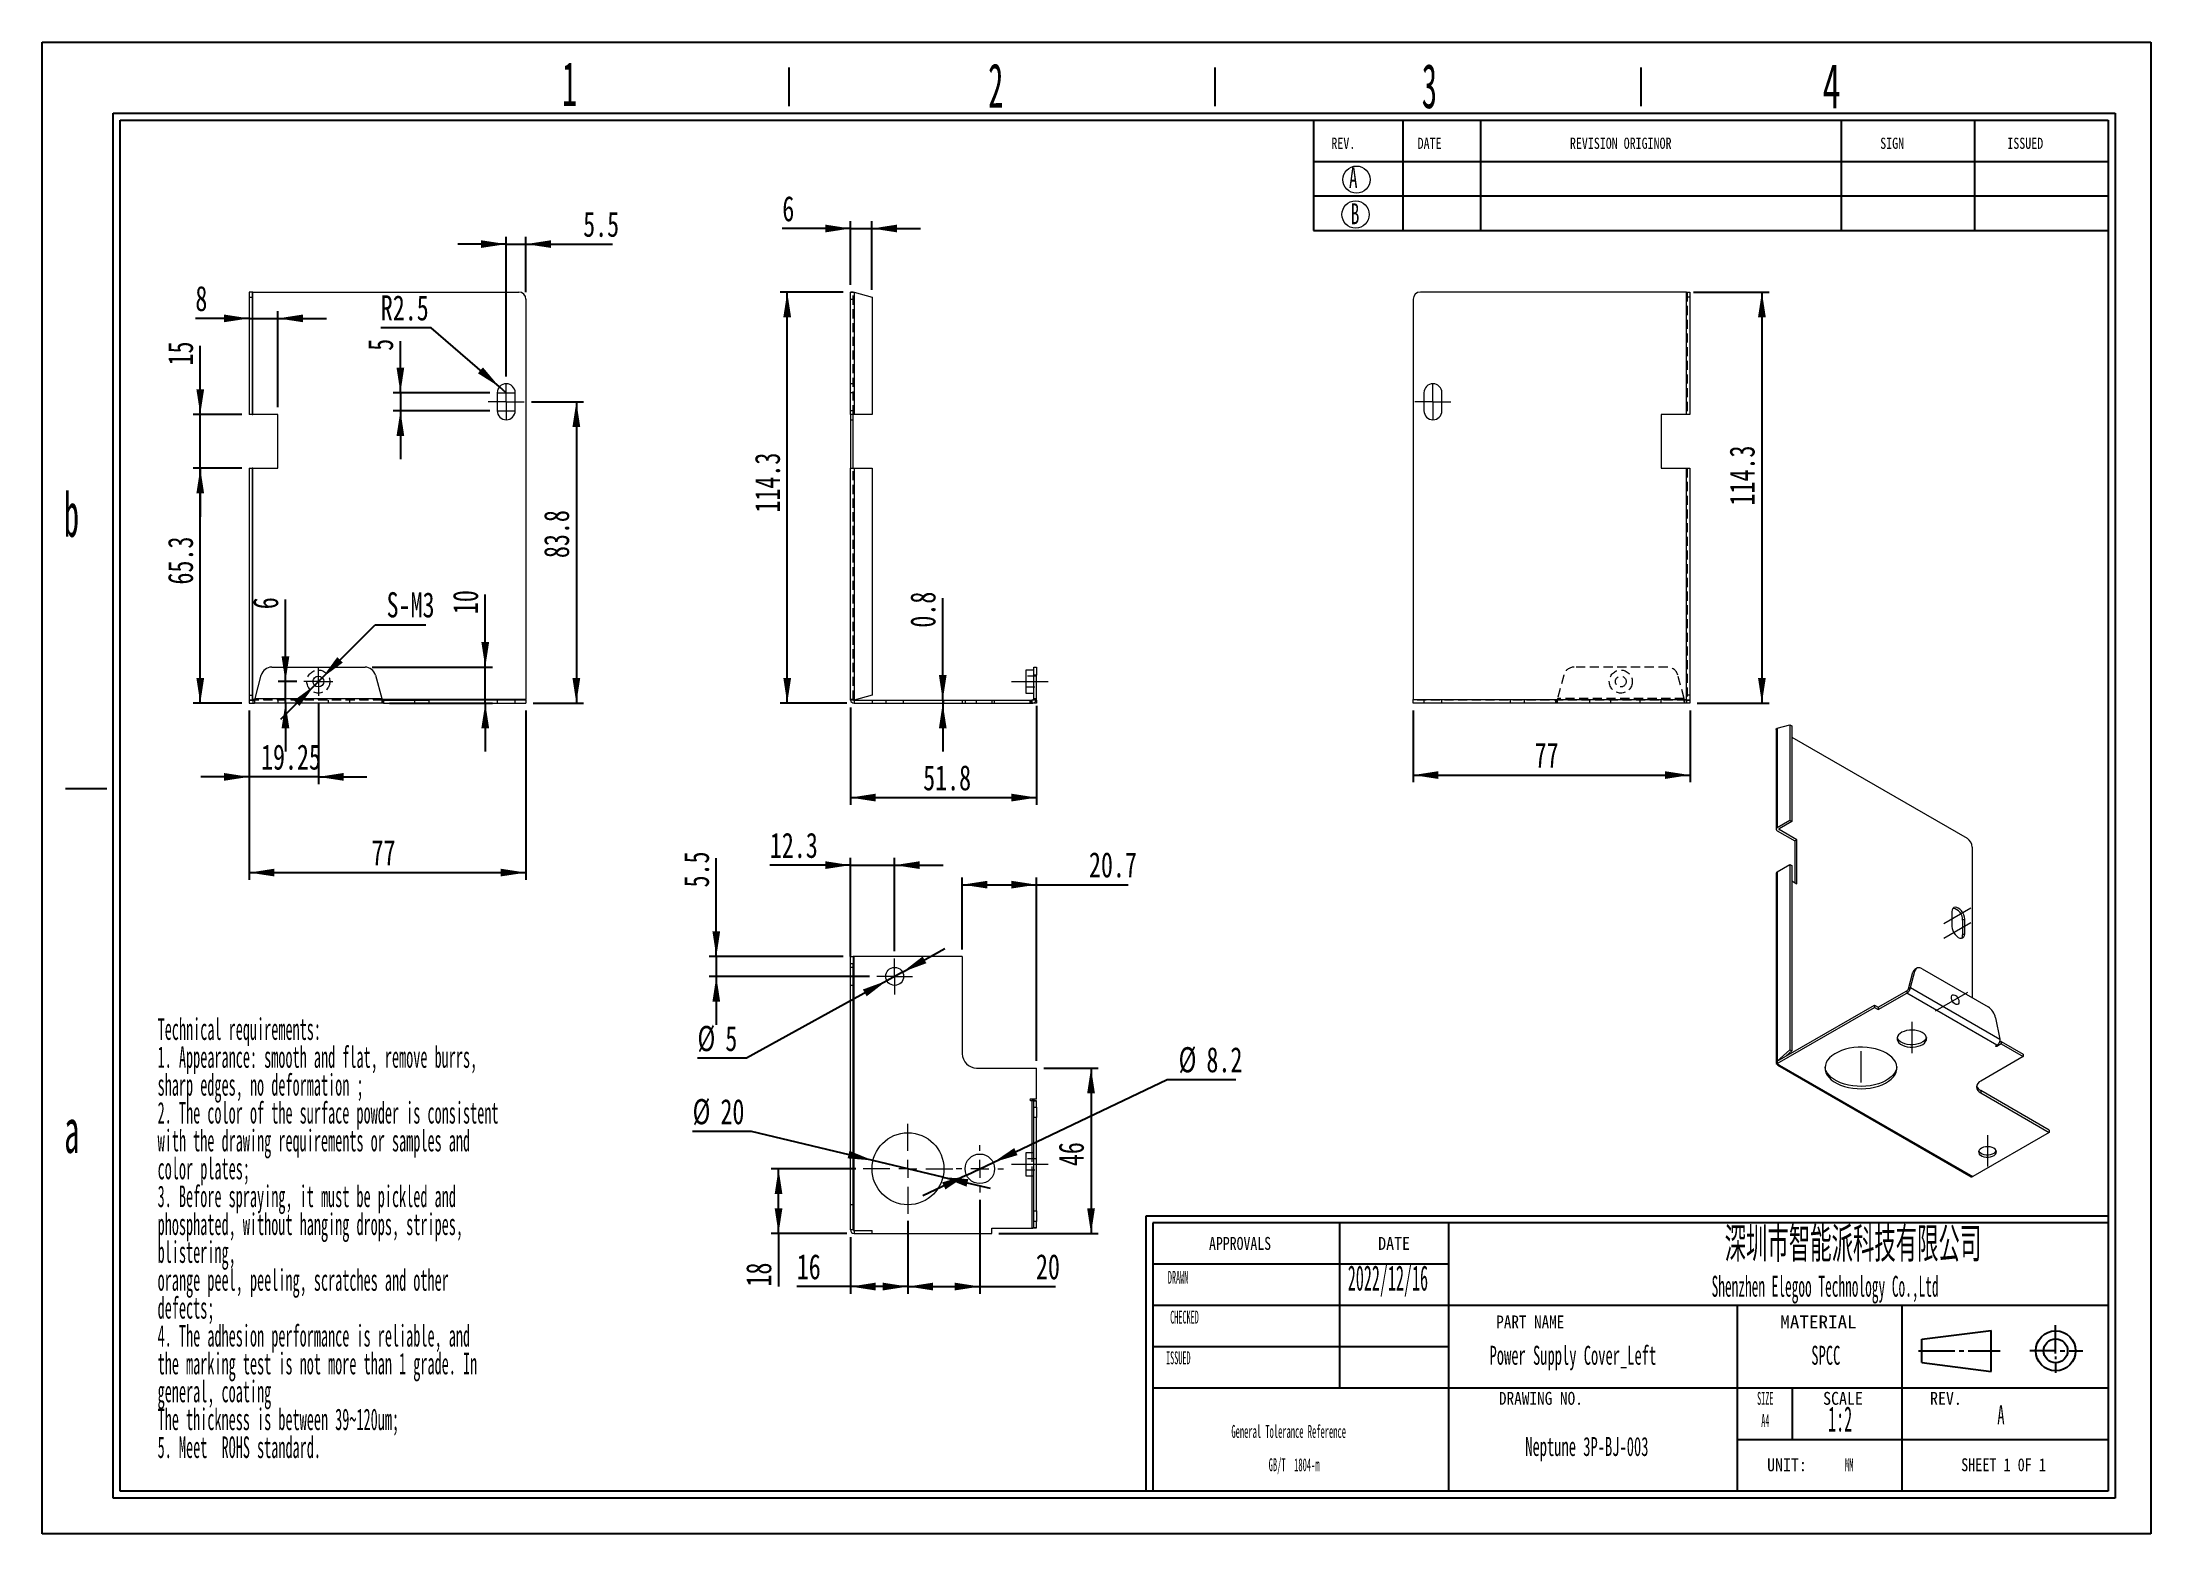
# Model space of a CAD drawing. Header units: millimetres. Extents: x 2 to 295, y 1 to 209.
import ezdxf

# ---------------------------------------------------------------- set-up
doc = ezdxf.new("R2010")
doc.units = ezdxf.units.MM
doc.header["$PDSIZE"] = -1
for name, pattern in [('CENTER', [10.16, 6.35, -1.27, 1.27, -1.27]), ('CENTERX2', [20.32, 12.7, -2.54, 2.54, -2.54]), ('HIDDEN', [1.905, 1.27, -0.635])]:
    doc.linetypes.add(name, pattern=pattern)
doc.layers.add('DIM', color=5, linetype='Continuous')
doc.layers.add('SLD-0', color=179, linetype='Continuous')
doc.layers.add('中心线', color=1, linetype='CENTER', lineweight=15)
doc.styles.add('SLDTEXTSTYLE0', font='TXT', dxfattribs={"width": 0.56})
doc.styles.add('SLDTEXTSTYLE1', font='TXT', dxfattribs={"width": 0.469})
doc.styles.add('SLDTEXTSTYLE10', font='TXT', dxfattribs={"width": 1.089})
doc.styles.add('SLDTEXTSTYLE11', font='TXT', dxfattribs={"width": 0.56, "bigfont": 'bigfont'})
doc.styles.add('SLDTEXTSTYLE12', font='TXT', dxfattribs={"width": 0.805625})
doc.styles.add('SLDTEXTSTYLE13', font='TXT', dxfattribs={"width": 0.7})
doc.styles.add('SLDTEXTSTYLE2', font='TXT', dxfattribs={"width": 0.484})
doc.styles.add('SLDTEXTSTYLE3', font='TXT', dxfattribs={"width": 0.40535})
doc.styles.add('SLDTEXTSTYLE4', font='TXT', dxfattribs={"width": 0.6})
doc.styles.add('SLDTEXTSTYLE5', font='TXT', dxfattribs={"width": 0.5025})
doc.styles.add('SLDTEXTSTYLE6', font='TXT', dxfattribs={"width": 0.9075})
doc.styles.add('SLDTEXTSTYLE7', font='TXT', dxfattribs={"width": 0.870455})
doc.styles.add('SLDTEXTSTYLE8', font='TXT', dxfattribs={"width": 0.7865})
doc.styles.add('SLDTEXTSTYLE9', font='TXT', dxfattribs={"width": 0.862222})
doc.dimstyles.new('SLDDIMSTYLE0', dxfattribs={"dimtxt": 3.5, "dimasz": 3.5, "dimexe": 0, "dimexo": 0.0625, "dimgap": 0.875, "dimtad": 2, "dimlfac": 2, "dimrnd": 1e-09, "dimzin": 12, "dimdsep": 46, "dimtxsty": 'SLDTEXTSTYLE1', "dimsah": 1, "dimcen": 0.09, "dimadec": 0, "dimazin": 3, "dimtfac": 1, "dimtofl": 0, "dimtmove": 0, "dimatfit": 3, "dimfxl": 0, "dimfrac": 2, "dimtolj": 1, "dimtzin": 12, "dimarcsym": 0})
doc.dimstyles.new('SLDDIMSTYLE1', dxfattribs={"dimtxt": 3.5, "dimasz": 3.5, "dimexe": 0, "dimexo": 0.0625, "dimgap": 0.875, "dimtad": 2, "dimlfac": 2, "dimrnd": 1e-09, "dimdsep": 46, "dimtxsty": 'SLDTEXTSTYLE1', "dimsah": 1, "dimcen": 0.09, "dimadec": 0, "dimazin": 2, "dimtfac": 1, "dimtmove": 0, "dimatfit": 0, "dimfxl": 0, "dimfrac": 2, "dimtolj": 1, "dimtzin": 12, "dimarcsym": 0})
doc.dimstyles.new('SLDDIMSTYLE2', dxfattribs={"dimtxt": 3.5, "dimasz": 3.5, "dimexe": 0, "dimexo": 0.0625, "dimgap": 0.875, "dimtad": 2, "dimlfac": 2, "dimrnd": 1e-09, "dimzin": 12, "dimdsep": 46, "dimtxsty": 'SLDTEXTSTYLE1', "dimsah": 1, "dimcen": 0.09, "dimadec": 0, "dimazin": 3, "dimtfac": 1, "dimtmove": 0, "dimatfit": 0, "dimfxl": 0, "dimfrac": 2, "dimtolj": 1, "dimtzin": 12, "dimarcsym": 0})
doc.dimstyles.new('SLDDIMSTYLE3', dxfattribs={"dimtxt": 3.5, "dimasz": 3.5, "dimexe": 0, "dimexo": 0.0625, "dimgap": 0.875, "dimtad": 0, "dimtih": 1, "dimtoh": 1, "dimlfac": 2, "dimrnd": 1e-09, "dimzin": 12, "dimdsep": 46, "dimtxsty": 'SLDTEXTSTYLE1', "dimsah": 1, "dimcen": 0, "dimadec": 0, "dimazin": 3, "dimtfac": 1, "dimtmove": 0, "dimatfit": 3, "dimfxl": 0, "dimfrac": 2, "dimtolj": 1, "dimtzin": 12, "dimarcsym": 0})
doc.dimstyles.new('SLDDIMSTYLE4', dxfattribs={"dimtxt": 3.5, "dimasz": 3.5, "dimexe": 0, "dimexo": 0.0625, "dimgap": 0.875, "dimtad": 0, "dimtih": 1, "dimtoh": 1, "dimlfac": 2, "dimrnd": 1e-09, "dimzin": 12, "dimdsep": 46, "dimtxsty": 'SLDTEXTSTYLE1', "dimsah": 1, "dimcen": 0, "dimadec": 0, "dimazin": 3, "dimtfac": 1, "dimtmove": 0, "dimatfit": 3, "dimfxl": 0, "dimfrac": 2, "dimtolj": 1, "dimtzin": 12, "dimarcsym": 0})
doc.dimstyles.new('SLDDIMSTYLE5', dxfattribs={"dimtxt": 3.5, "dimasz": 3.5, "dimexe": 0, "dimexo": 0.0625, "dimgap": 0.875, "dimtad": 0, "dimtih": 1, "dimtoh": 1, "dimlfac": 2, "dimrnd": 1e-09, "dimzin": 12, "dimdsep": 46, "dimtxsty": 'SLDTEXTSTYLE1', "dimsah": 1, "dimcen": 0, "dimadec": 0, "dimazin": 3, "dimtfac": 1, "dimtofl": 0, "dimtmove": 0, "dimatfit": 3, "dimfxl": 0, "dimfrac": 2, "dimtolj": 1, "dimtzin": 12, "dimarcsym": 0})

msp = doc.modelspace()

# ---------------------------------------------------------------- texts
at = {"color": 7, "linetype": 'Continuous', "lineweight": 0, "char_height": 3.5, "attachment_point": 1, "style": 'SLDTEXTSTYLE1'}
for s, insert in [('2022/12/16', (183.4114, 38.6085)), ('1:2', (250.2177, 19.0012))]:
    msp.add_mtext(s, dxfattribs=dict(at, insert=insert))
at = {"layer": 'SLD-0'}
for s, insert, char_height, attachment_point, style in [('1', (74.111, 205.9712), 6.172, 1, 'SLDTEXTSTYLE5'), ('2', (133.3881, 205.7276), 6.172, 1, 'SLDTEXTSTYLE5'), ('3', (193.7066, 205.6655), 6.172, 1, 'SLDTEXTSTYLE5'), ('4', (249.4405, 205.6593), 6.172, 1, 'SLDTEXTSTYLE4'), ('A', (183.5778, 191.2862), 2.9034, 1, 'SLDTEXTSTYLE4'), ('B', (183.8319, 186.2712), 2.9034, 1, 'SLDTEXTSTYLE4'), ('b', (4.8346, 146.0918), 6.172, 1, 'SLDTEXTSTYLE5'), ('a', (4.8798, 60.4234), 6.172, 1, 'SLDTEXTSTYLE5'), ('\\M+1905B圳\\M+18E73\\M+19271\\M+1945C\\M+19468\\M+189C8\\M+18B5A\\M+1974C\\M+18CC0\\M+18CF6\\M+18E69', (253.6756, 43.9429), 4.82808, 2, 'SLDTEXTSTYLE11'), ('Power Supply Cover_Left', (214.7204, 27.4383), 2.645833, 2, 'SLDTEXTSTYLE0'), ('SPCC', (249.8992, 27.4383), 2.64583, 2, 'SLDTEXTSTYLE0'), ('A', (274.2584, 19.1737), 2.6458, 2, 'SLDTEXTSTYLE0'), ('Neptune 3P-BJ-003', (216.6642, 14.7586), 2.645833, 2, 'SLDTEXTSTYLE0')]:
    msp.add_mtext(s, dxfattribs=dict(at, insert=insert, char_height=char_height, attachment_point=attachment_point, style=style))
at = {"layer": 'SLD-0', "color": 179}
for s, insert, char_height, attachment_point, style in [('REV.', (181.1288, 195.4001), 1.55363, 1, 'SLDTEXTSTYLE8'), ('DATE', (193.1265, 195.4001), 1.55363, 1, 'SLDTEXTSTYLE8'), ('REVISION ORIGINOR', (214.3082, 195.4001), 1.553633, 1, 'SLDTEXTSTYLE8'), ('SIGN', (257.4664, 195.4001), 1.55363, 1, 'SLDTEXTSTYLE8'), ('ISSUED', (275.1481, 195.4001), 1.55363, 1, 'SLDTEXTSTYLE8'), ('APPROVALS', (168.4266, 42.5627), 1.79265, 2, 'SLDTEXTSTYLE8'), ('DATE', (189.8496, 42.5627), 1.79265, 2, 'SLDTEXTSTYLE6'), ('DRAWN', (159.8036, 37.8529), 1.79265, 2, 'SLDTEXTSTYLE3'), ('Shenzhen Elegoo Technology Co.,Ltd', (249.7983, 37.1647), 2.910417, 2, 'SLDTEXTSTYLE1'), ('CHECKED', (160.6957, 32.3147), 1.79265, 2, 'SLDTEXTSTYLE3'), ('PART NAME', (208.7939, 31.6454), 1.79265, 2, 'SLDTEXTSTYLE9'), ('MATERIAL', (248.8802, 31.6454), 1.79265, 2, 'SLDTEXTSTYLE10'), ('ISSUED', (159.837, 26.6544), 1.79265, 2, 'SLDTEXTSTYLE3'), ('DRAWING NO.', (210.268, 21.0216), 1.792654, 2, 'SLDTEXTSTYLE7'), ('SIZE', (241.4789, 21.0216), 1.79265, 2, 'SLDTEXTSTYLE3'), ('SCALE', (252.2889, 21.0216), 1.79265, 2, 'SLDTEXTSTYLE6'), ('REV.', (266.6102, 21.0216), 1.79265, 2, 'SLDTEXTSTYLE6'), ('A4', (241.4898, 17.9531), 1.79265, 2, 'SLDTEXTSTYLE3'), ('UNIT:', (244.4987, 11.7907), 1.79265, 2, 'SLDTEXTSTYLE6'), ('MM', (253.1609, 11.7907), 1.79265, 2, 'SLDTEXTSTYLE2'), ('SHEET 1 0F 1', (274.62, 11.7907), 1.792654, 2, 'SLDTEXTSTYLE12')]:
    msp.add_mtext(s, dxfattribs=dict(at, insert=insert, char_height=char_height, attachment_point=attachment_point, style=style))

# ---------------------------------------------------------------- blocks, each defined once
blk = doc.blocks.new('SW_NOTE_0')
at = {"layer": 'SLD-0', "color": 0, "char_height": 3, "attachment_point": 1, "style": 'SLDTEXTSTYLE2'}
for s, insert in [('Technical requirements:', (0, 3.87)), ('1. Appearance: smooth and flat, remove burrs,', (0, -0.01)), ('sharp edges, no deformation ;', (0, -3.88)), ('2. The color of the surface powder is consistent', (0, -7.76)), ('with the drawing requirements or samples and', (0, -11.63)), ('color plates;', (0, -15.51)), ('3. Before spraying, it must be pickled and', (0, -19.38)), ('phosphated, without hanging drops, stripes,', (0, -23.26)), ('blistering,', (0, -27.13)), ('orange peel, peeling, scratches and other', (0, -31.01)), ('defects;', (0, -34.88)), ('4. The adhesion performance is reliable, and', (0, -38.76)), ('the marking test is not more than 1 grade. In', (0, -42.63)), ('general, coating', (0, -46.51)), ('The thickness is between 39~120um;', (0, -50.38)), ('5. Meet  ROHS standard.', (0, -54.26))]:
    blk.add_mtext(s, dxfattribs=dict(at, insert=insert))
blk = doc.blocks.new('SW_NOTE_1')
at = {"layer": 'SLD-0', "color": 0, "char_height": 1.7927, "attachment_point": 2, "style": 'SLDTEXTSTYLE2'}
for s, insert in [('General Tolerance Reference', (12.75, 2.31)), ('GB/T  1804-m', (13.51, -2.32))]:
    blk.add_mtext(s, dxfattribs=dict(at, insert=insert))
blk = doc.blocks.new('_D')
at = {"layer": 'DIM'}
for p, q in [((114.23, 116.18), (114.23, 102.65)), ((140.13, 116.43), (140.13, 102.65)), ((114.23, 103.65), (140.13, 103.65))]:
    blk.add_line(p, q, dxfattribs=at)
for points in [[(114.23, 103.65), (117.73, 103.11), (117.73, 104.19)], [(140.13, 103.65), (136.63, 104.19), (136.63, 103.11)]]:
    blk.add_solid(points, dxfattribs=at)
at = {"layer": 'DIM', "insert": (124.35, 108.16), "char_height": 3.5, "attachment_point": 1, "style": 'SLDTEXTSTYLE13'}
blk.add_mtext('51.8', dxfattribs=at)
blk = doc.blocks.new('_D_1')
at = {"layer": 'DIM'}
for p, q in [((127.07, 117.18), (127.07, 131.36)), ((127.07, 117.18), (127.07, 116.78)), ((127.07, 116.78), (127.07, 110.05))]:
    blk.add_line(p, q, dxfattribs=at)
for points in [[(127.07, 117.18), (127.61, 120.68), (126.54, 120.68)], [(127.07, 116.78), (126.54, 113.28), (127.61, 113.28)]]:
    blk.add_solid(points, dxfattribs=at)
at = {"layer": 'DIM', "insert": (122.56, 127.28), "char_height": 3.5, "attachment_point": 1, "rotation": 90, "style": 'SLDTEXTSTYLE13'}
blk.add_mtext('0.8', dxfattribs=at)
blk = doc.blocks.new('_D_2')
at = {"layer": 'DIM'}
for p, q in [((113.23, 173.93), (104.44, 173.93)), ((105.44, 116.78), (105.44, 173.93)), ((113.73, 116.78), (104.44, 116.78))]:
    blk.add_line(p, q, dxfattribs=at)
for points in [[(105.44, 173.93), (104.9, 170.43), (105.98, 170.43)], [(105.44, 116.78), (105.98, 120.28), (104.9, 120.28)]]:
    blk.add_solid(points, dxfattribs=at)
at = {"layer": 'DIM', "insert": (100.93, 143.27), "char_height": 3.5, "attachment_point": 1, "rotation": 90, "style": 'SLDTEXTSTYLE13'}
blk.add_mtext('114.3', dxfattribs=at)
blk = doc.blocks.new('_D_3')
at = {"layer": 'DIM'}
for p, q in [((114.23, 182.77), (104.76, 182.77)), ((114.23, 174.93), (114.23, 183.77)), ((114.23, 182.77), (117.23, 182.77)), ((117.23, 174.24), (117.23, 183.77)), ((117.23, 182.77), (123.97, 182.77))]:
    blk.add_line(p, q, dxfattribs=at)
for points in [[(114.23, 182.77), (110.73, 183.31), (110.73, 182.23)], [(117.23, 182.77), (120.73, 182.23), (120.73, 183.31)]]:
    blk.add_solid(points, dxfattribs=at)
at = {"layer": 'DIM', "insert": (104.76, 187.28), "char_height": 3.5, "attachment_point": 1, "style": 'SLDTEXTSTYLE13'}
blk.add_mtext('6', dxfattribs=at)
blk = doc.blocks.new('_D_4')
at = {"layer": 'DIM'}
for p, q in [((121.48, 79.4), (127.37, 82.66)), ((121.48, 79.4), (119.29, 78.19)), ((119.29, 78.19), (99.78, 67.4)), ((99.78, 67.4), (92.96, 67.4))]:
    blk.add_line(p, q, dxfattribs=at)
for points in [[(121.48, 79.4), (124.8, 80.62), (124.28, 81.56)], [(119.29, 78.19), (115.97, 76.97), (116.49, 76.02)]]:
    blk.add_solid(points, dxfattribs=at)
at = {"layer": 'DIM', "char_height": 3.5, "attachment_point": 1, "style": 'SLDTEXTSTYLE13'}
for s, insert in [('%%c', (92.96, 71.91)), ('5', (96.83, 71.91))]:
    blk.add_mtext(s, dxfattribs=dict(at, insert=insert))
blk = doc.blocks.new('_D_5')
at = {"layer": 'DIM'}
for p, q in [((100.46, 57.23), (92.28, 57.23)), ((117.37, 53.2), (100.46, 57.23)), ((127.1, 50.89), (117.37, 53.2)), ((127.1, 50.89), (133.65, 49.33))]:
    blk.add_line(p, q, dxfattribs=at)
for points in [[(117.37, 53.2), (114.09, 54.54), (113.84, 53.49)], [(127.1, 50.89), (130.38, 49.55), (130.63, 50.6)]]:
    blk.add_solid(points, dxfattribs=at)
at = {"layer": 'DIM', "char_height": 3.5, "attachment_point": 1, "style": 'SLDTEXTSTYLE13'}
for s, insert in [('%%c', (92.28, 61.74)), ('20', (96.15, 61.74))]:
    blk.add_mtext(s, dxfattribs=dict(at, insert=insert))
blk = doc.blocks.new('_D_6')
at = {"layer": 'DIM'}
for p, q in [((134.09, 52.93), (158.29, 64.44)), ((158.29, 64.44), (167.83, 64.44)), ((130.38, 51.16), (134.09, 52.93)), ((130.38, 51.16), (124.31, 48.27))]:
    blk.add_line(p, q, dxfattribs=at)
for points in [[(134.09, 52.93), (137.48, 53.94), (137.01, 54.92)], [(130.38, 51.16), (126.99, 50.15), (127.45, 49.17)]]:
    blk.add_solid(points, dxfattribs=at)
at = {"layer": 'DIM', "char_height": 3.5, "attachment_point": 1, "style": 'SLDTEXTSTYLE13'}
for s, insert in [('%%c', (159.88, 68.96)), ('8.2', (163.75, 68.96))]:
    blk.add_mtext(s, dxfattribs=dict(at, insert=insert))
blk = doc.blocks.new('_D_7')
at = {"layer": 'DIM'}
for p, q in [((129.78, 82.54), (129.78, 92.54)), ((129.78, 91.54), (140.13, 91.54)), ((140.13, 67.04), (140.13, 92.54)), ((140.13, 91.54), (152.86, 91.54))]:
    blk.add_line(p, q, dxfattribs=at)
for points in [[(129.78, 91.54), (133.28, 91.01), (133.28, 92.08)], [(140.13, 91.54), (136.63, 92.08), (136.63, 91.01)]]:
    blk.add_solid(points, dxfattribs=at)
at = {"layer": 'DIM', "insert": (147.41, 96.06), "char_height": 3.5, "attachment_point": 1, "style": 'SLDTEXTSTYLE13'}
blk.add_mtext('20.7', dxfattribs=at)
blk = doc.blocks.new('_D_8')
at = {"layer": 'DIM'}
for p, q in [((114.98, 52.04), (103.23, 52.04)), ((104.23, 43.04), (104.23, 52.04)), ((113.73, 43.04), (103.23, 43.04)), ((104.23, 43.04), (104.23, 35.67))]:
    blk.add_line(p, q, dxfattribs=at)
for points in [[(104.23, 52.04), (103.7, 48.54), (104.77, 48.54)], [(104.23, 43.04), (104.77, 46.54), (103.7, 46.54)]]:
    blk.add_solid(points, dxfattribs=at)
at = {"layer": 'DIM', "insert": (99.72, 35.67), "char_height": 3.5, "attachment_point": 1, "rotation": 90, "style": 'SLDTEXTSTYLE13'}
blk.add_mtext('18', dxfattribs=at)
blk = doc.blocks.new('_D_9')
at = {"layer": 'DIM'}
for p, q in [((132.23, 47.74), (132.23, 34.67)), ((122.23, 44.79), (122.23, 34.67)), ((122.23, 35.67), (132.23, 35.67)), ((132.23, 35.67), (142.77, 35.67))]:
    blk.add_line(p, q, dxfattribs=at)
for points in [[(122.23, 35.67), (125.73, 35.13), (125.73, 36.21)], [(132.23, 35.67), (128.73, 36.21), (128.73, 35.13)]]:
    blk.add_solid(points, dxfattribs=at)
at = {"layer": 'DIM', "insert": (140.04, 40.18), "char_height": 3.5, "attachment_point": 1, "style": 'SLDTEXTSTYLE13'}
blk.add_mtext('20', dxfattribs=at)
blk = doc.blocks.new('_D_10')
at = {"layer": 'DIM'}
for p, q in [((122.23, 44.79), (122.23, 34.67)), ((114.23, 42.54), (114.23, 34.67)), ((114.23, 35.67), (106.77, 35.67)), ((122.23, 35.67), (114.23, 35.67))]:
    blk.add_line(p, q, dxfattribs=at)
for points in [[(114.23, 35.67), (117.73, 35.13), (117.73, 36.21)], [(122.23, 35.67), (118.73, 36.21), (118.73, 35.13)]]:
    blk.add_solid(points, dxfattribs=at)
at = {"layer": 'DIM', "insert": (106.77, 40.18), "char_height": 3.5, "attachment_point": 1, "style": 'SLDTEXTSTYLE13'}
blk.add_mtext('16', dxfattribs=at)
blk = doc.blocks.new('_D_11')
at = {"layer": 'DIM'}
for p, q in [((141.13, 66.04), (148.7, 66.04)), ((147.7, 66.04), (147.7, 43.04)), ((134.88, 43.04), (148.7, 43.04))]:
    blk.add_line(p, q, dxfattribs=at)
for points in [[(147.7, 66.04), (147.16, 62.54), (148.24, 62.54)], [(147.7, 43.04), (148.24, 46.54), (147.16, 46.54)]]:
    blk.add_solid(points, dxfattribs=at)
at = {"layer": 'DIM', "insert": (143.19, 52.41), "char_height": 3.5, "attachment_point": 1, "rotation": 90, "style": 'SLDTEXTSTYLE13'}
blk.add_mtext('46', dxfattribs=at)
blk = doc.blocks.new('_D_12')
at = {"layer": 'DIM'}
for p, q in [((114.23, 94.26), (103.03, 94.26)), ((114.23, 81.54), (114.23, 95.26)), ((114.23, 94.26), (120.38, 94.26)), ((120.38, 82.29), (120.38, 95.26)), ((120.38, 94.26), (127.12, 94.26))]:
    blk.add_line(p, q, dxfattribs=at)
for points in [[(114.23, 94.26), (110.73, 94.8), (110.73, 93.72)], [(120.38, 94.26), (123.88, 93.72), (123.88, 94.8)]]:
    blk.add_solid(points, dxfattribs=at)
at = {"layer": 'DIM', "insert": (103.03, 98.77), "char_height": 3.5, "attachment_point": 1, "style": 'SLDTEXTSTYLE13'}
blk.add_mtext('12.3', dxfattribs=at)
blk = doc.blocks.new('_D_13')
at = {"layer": 'DIM'}
for p, q in [((95.58, 81.54), (95.58, 95.24)), ((113.23, 81.54), (94.58, 81.54)), ((95.58, 81.54), (95.58, 78.79)), ((116.88, 78.79), (94.58, 78.79)), ((95.58, 78.79), (95.58, 72.06))]:
    blk.add_line(p, q, dxfattribs=at)
for points in [[(95.58, 81.54), (96.11, 85.04), (95.04, 85.04)], [(95.58, 78.79), (95.04, 75.29), (96.11, 75.29)]]:
    blk.add_solid(points, dxfattribs=at)
at = {"layer": 'DIM', "insert": (91.06, 91.16), "char_height": 3.5, "attachment_point": 1, "rotation": 90, "style": 'SLDTEXTSTYLE13'}
blk.add_mtext('5.5', dxfattribs=at)
blk = doc.blocks.new('SW_CENTERMARKSYMBOL_0')
at = {"layer": '中心线', "color": 0}
for p, q in [((-1.25, 0), (-2.5, 0)), ((0, 0), (-1.25, 0)), ((0, 1.25), (0, 2.5)), ((0, 0), (0, 1.25)), ((0, 0), (0, -1.25)), ((0, 0), (1.25, 0)), ((1.25, 0), (2.5, 0)), ((0, -1.25), (0, -2.5))]:
    blk.add_line(p, q, dxfattribs=at)
blk = doc.blocks.new('SW_CENTERMARKSYMBOL_1')
at = {"layer": '中心线', "color": 0}
for p, q in [((0, 2.5), (0, 6.25)), ((-2.5, 0), (-6.25, 0)), ((0, 0), (-1.25, 0)), ((0, 0), (0, 1.25)), ((0, 0), (0, -1.25)), ((0, 0), (1.25, 0)), ((2.5, 0), (6.25, 0)), ((0, -2.5), (0, -6.25))]:
    blk.add_line(p, q, dxfattribs=at)
blk = doc.blocks.new('SW_CENTERMARKSYMBOL_2')
at = {"layer": '中心线', "color": 0}
for p, q in [((0, 2.5), (0, 3.3)), ((-2.5, 0), (-3.3, 0)), ((0, 0), (-1.25, 0)), ((0, 0), (0, 1.25)), ((0, 0), (0, -1.25)), ((0, 0), (1.25, 0)), ((2.5, 0), (3.3, 0)), ((0, -2.5), (0, -3.3))]:
    blk.add_line(p, q, dxfattribs=at)
blk = doc.blocks.new('_D_14')
at = {"layer": 'DIM'}
for p, q in [((51.64, 159.93), (51.64, 167.13)), ((64.1, 159.93), (50.64, 159.93)), ((51.64, 159.93), (51.64, 157.43)), ((64.1, 157.43), (50.64, 157.43)), ((51.64, 157.43), (51.64, 150.7))]:
    blk.add_line(p, q, dxfattribs=at)
for points in [[(51.64, 159.93), (52.17, 163.43), (51.1, 163.43)], [(51.64, 157.43), (51.1, 153.93), (52.17, 153.93)]]:
    blk.add_solid(points, dxfattribs=at)
at = {"layer": 'DIM', "insert": (47.12, 165.77), "char_height": 3.5, "attachment_point": 1, "rotation": 90, "style": 'SLDTEXTSTYLE13'}
blk.add_mtext('5', dxfattribs=at)
blk = doc.blocks.new('_D_15')
at = {"layer": 'DIM'}
for p, q in [((30.6, 115.78), (30.6, 92.22)), ((69.1, 115.78), (69.1, 92.22)), ((30.6, 93.22), (69.1, 93.22))]:
    blk.add_line(p, q, dxfattribs=at)
for points in [[(30.6, 93.22), (34.1, 92.69), (34.1, 93.76)], [(69.1, 93.22), (65.6, 93.76), (65.6, 92.69)]]:
    blk.add_solid(points, dxfattribs=at)
at = {"layer": 'DIM', "insert": (47.62, 97.74), "char_height": 3.5, "attachment_point": 1, "style": 'SLDTEXTSTYLE13'}
blk.add_mtext('77', dxfattribs=at)
blk = doc.blocks.new('_D_16')
at = {"layer": 'DIM'}
for p, q in [((30.6, 115.78), (30.6, 105.53)), ((40.23, 116.78), (40.23, 105.53)), ((30.6, 106.53), (23.87, 106.53)), ((40.23, 106.53), (30.6, 106.53)), ((40.23, 106.53), (46.96, 106.53))]:
    blk.add_line(p, q, dxfattribs=at)
for points in [[(30.6, 106.53), (27.1, 107.07), (27.1, 105.99)], [(40.23, 106.53), (43.73, 105.99), (43.73, 107.07)]]:
    blk.add_solid(points, dxfattribs=at)
at = {"layer": 'DIM', "insert": (32.25, 111.04), "char_height": 3.5, "attachment_point": 1, "style": 'SLDTEXTSTYLE13'}
blk.add_mtext('19.25', dxfattribs=at)
blk = doc.blocks.new('_D_17')
at = {"layer": 'DIM'}
for p, q in [((35.65, 119.78), (35.65, 131.2)), ((37.23, 119.78), (34.65, 119.78)), ((35.65, 116.78), (35.65, 119.78)), ((35.65, 116.78), (35.65, 110.05))]:
    blk.add_line(p, q, dxfattribs=at)
for points in [[(35.65, 119.78), (36.19, 123.28), (35.11, 123.28)], [(35.65, 116.78), (35.11, 113.28), (36.19, 113.28)]]:
    blk.add_solid(points, dxfattribs=at)
at = {"layer": 'DIM', "insert": (31.14, 129.84), "char_height": 3.5, "attachment_point": 1, "rotation": 90, "style": 'SLDTEXTSTYLE13'}
blk.add_mtext('6', dxfattribs=at)
blk = doc.blocks.new('_D_18')
at = {"layer": 'DIM'}
for p, q in [((40.76, 120.31), (48.14, 127.69)), ((48.14, 127.69), (55.17, 127.69)), ((39.7, 119.25), (40.76, 120.31)), ((39.7, 119.25), (34.94, 114.49))]:
    blk.add_line(p, q, dxfattribs=at)
for points in [[(40.76, 120.31), (43.62, 122.41), (42.85, 123.17)], [(39.7, 119.25), (36.84, 117.16), (37.6, 116.4)]]:
    blk.add_solid(points, dxfattribs=at)
at = {"layer": 'DIM', "insert": (49.72, 132.2), "char_height": 3.5, "attachment_point": 1, "style": 'SLDTEXTSTYLE13'}
blk.add_mtext('S-M3', dxfattribs=at)
blk = doc.blocks.new('_D_19')
at = {"layer": 'DIM'}
for p, q in [((69.85, 158.68), (77.11, 158.68)), ((76.11, 158.68), (76.11, 116.78)), ((70.1, 116.78), (77.11, 116.78))]:
    blk.add_line(p, q, dxfattribs=at)
for points in [[(76.11, 158.68), (75.57, 155.18), (76.65, 155.18)], [(76.11, 116.78), (76.65, 120.28), (75.57, 120.28)]]:
    blk.add_solid(points, dxfattribs=at)
at = {"layer": 'DIM', "insert": (71.6, 136.95), "char_height": 3.5, "attachment_point": 1, "rotation": 90, "style": 'SLDTEXTSTYLE13'}
blk.add_mtext('83.8', dxfattribs=at)
blk = doc.blocks.new('_D_20')
at = {"layer": 'DIM'}
for p, q in [((66.35, 180.6), (59.62, 180.6)), ((66.35, 162.18), (66.35, 181.6)), ((66.35, 180.6), (69.1, 180.6)), ((69.1, 173.93), (69.1, 181.6)), ((69.1, 180.6), (81.15, 180.6))]:
    blk.add_line(p, q, dxfattribs=at)
for points in [[(66.35, 180.6), (62.85, 181.14), (62.85, 180.07)], [(69.1, 180.6), (72.6, 180.07), (72.6, 181.14)]]:
    blk.add_solid(points, dxfattribs=at)
at = {"layer": 'DIM', "insert": (77.06, 185.12), "char_height": 3.5, "attachment_point": 1, "style": 'SLDTEXTSTYLE13'}
blk.add_mtext('5.5', dxfattribs=at)
blk = doc.blocks.new('_D_21')
at = {"layer": 'DIM'}
for p, q in [((29.6, 149.43), (22.8, 149.43)), ((23.8, 116.78), (23.8, 149.43)), ((29.6, 116.78), (22.8, 116.78))]:
    blk.add_line(p, q, dxfattribs=at)
for points in [[(23.8, 149.43), (23.26, 145.93), (24.34, 145.93)], [(23.8, 116.78), (24.34, 120.28), (23.26, 120.28)]]:
    blk.add_solid(points, dxfattribs=at)
at = {"layer": 'DIM', "insert": (19.29, 133.27), "char_height": 3.5, "attachment_point": 1, "rotation": 90, "style": 'SLDTEXTSTYLE13'}
blk.add_mtext('65.3', dxfattribs=at)
blk = doc.blocks.new('_D_22')
at = {"layer": 'DIM'}
for p, q in [((23.8, 156.93), (23.8, 166.45)), ((29.6, 156.93), (22.8, 156.93)), ((23.8, 149.43), (23.8, 156.93)), ((29.6, 149.43), (22.8, 149.43)), ((23.8, 149.43), (23.8, 142.7))]:
    blk.add_line(p, q, dxfattribs=at)
for points in [[(23.8, 156.93), (24.34, 160.43), (23.26, 160.43)], [(23.8, 149.43), (23.26, 145.93), (24.34, 145.93)]]:
    blk.add_solid(points, dxfattribs=at)
at = {"layer": 'DIM', "insert": (19.29, 163.73), "char_height": 3.5, "attachment_point": 1, "rotation": 90, "style": 'SLDTEXTSTYLE13'}
blk.add_mtext('15', dxfattribs=at)
blk = doc.blocks.new('_D_23')
at = {"layer": 'DIM'}
for p, q in [((30.6, 170.27), (23.12, 170.27)), ((30.6, 170.27), (34.6, 170.27)), ((34.6, 157.93), (34.6, 171.27)), ((34.6, 170.27), (41.34, 170.27))]:
    blk.add_line(p, q, dxfattribs=at)
for points in [[(30.6, 170.27), (27.1, 170.81), (27.1, 169.74)], [(34.6, 170.27), (38.1, 169.74), (38.1, 170.81)]]:
    blk.add_solid(points, dxfattribs=at)
at = {"layer": 'DIM', "insert": (23.12, 174.79), "char_height": 3.5, "attachment_point": 1, "style": 'SLDTEXTSTYLE13'}
blk.add_mtext('8', dxfattribs=at)
blk = doc.blocks.new('_D_24')
at = {"layer": 'DIM'}
for p, q in [((55.94, 168.98), (48.91, 168.98)), ((65.41, 160.75), (55.94, 168.98)), ((66.35, 159.93), (65.41, 160.75))]:
    blk.add_line(p, q, dxfattribs=at)
blk.add_solid([(65.41, 160.75), (63.12, 163.46), (62.42, 162.64)], dxfattribs=at)
at = {"layer": 'DIM', "insert": (48.91, 173.49), "char_height": 3.5, "attachment_point": 1, "style": 'SLDTEXTSTYLE13'}
blk.add_mtext('R2.5', dxfattribs=at)
blk = doc.blocks.new('_D_25')
at = {"layer": 'DIM'}
for p, q in [((63.44, 121.78), (63.44, 131.89)), ((47.72, 121.78), (64.44, 121.78)), ((63.44, 116.78), (63.44, 121.78)), ((50.1, 116.78), (64.44, 116.78)), ((63.44, 116.78), (63.44, 110.05))]:
    blk.add_line(p, q, dxfattribs=at)
for points in [[(63.44, 121.78), (63.98, 125.28), (62.9, 125.28)], [(63.44, 116.78), (62.9, 113.28), (63.98, 113.28)]]:
    blk.add_solid(points, dxfattribs=at)
at = {"layer": 'DIM', "insert": (58.93, 129.16), "char_height": 3.5, "attachment_point": 1, "rotation": 90, "style": 'SLDTEXTSTYLE13'}
blk.add_mtext('10', dxfattribs=at)
blk = doc.blocks.new('SW_CENTERMARKSYMBOL_3')
at = {"layer": '中心线', "color": 0}
for p, q in [((-1.25, 0), (-2.5, 0)), ((0, 0), (-1.25, 0)), ((0, 1.25), (0, 2.5)), ((0, 0), (0, 1.25)), ((0, 0), (0, -1.25)), ((0, 0), (1.25, 0)), ((1.25, 0), (2.5, 0)), ((0, -1.25), (0, -2.5))]:
    blk.add_line(p, q, dxfattribs=at)
blk = doc.blocks.new('SW_CENTERMARKSYMBOL_4')
at = {"layer": '中心线', "color": 0}
for p, q in [((-1.25, 0), (-2, 0)), ((0, 0), (-1.25, 0)), ((0, 1.25), (0, 2)), ((0, 0), (0, 1.25)), ((0, 0), (0, -1.25)), ((0, 0), (1.25, 0)), ((1.25, 0), (2, 0)), ((0, -1.25), (0, -2))]:
    blk.add_line(p, q, dxfattribs=at)
blk = doc.blocks.new('SW_CENTERMARKSYMBOL_5')
at = {"layer": '中心线', "color": 0}
for p, q in [((-1.25, 0), (-2.5, 0)), ((0, 0), (-1.25, 0)), ((0, 1.25), (0, 2.5)), ((0, 0), (0, 1.25)), ((0, 0), (0, -1.25)), ((0, 0), (1.25, 0)), ((1.25, 0), (2.5, 0)), ((0, -1.25), (0, -2.5))]:
    blk.add_line(p, q, dxfattribs=at)
blk = doc.blocks.new('SW_CENTERMARKSYMBOL_6')
at = {"layer": '中心线', "color": 0}
for p, q in [((-1.25, 0), (-2.5, 0)), ((0, 0), (-1.25, 0)), ((0, 1.25), (0, 2.5)), ((0, 0), (0, 1.25)), ((0, 0), (0, -1.25)), ((0, 0), (1.25, 0)), ((1.25, 0), (2.5, 0)), ((0, -1.25), (0, -2.5))]:
    blk.add_line(p, q, dxfattribs=at)
blk = doc.blocks.new('_D_26')
at = {"layer": 'DIM'}
for p, q in [((192.51, 115.78), (192.51, 105.78)), ((231.01, 115.78), (231.01, 105.78)), ((192.51, 106.78), (231.01, 106.78))]:
    blk.add_line(p, q, dxfattribs=at)
for points in [[(192.51, 106.78), (196.01, 106.24), (196.01, 107.32)], [(231.01, 106.78), (227.51, 107.32), (227.51, 106.24)]]:
    blk.add_solid(points, dxfattribs=at)
at = {"layer": 'DIM', "insert": (209.39, 111.29), "char_height": 3.5, "attachment_point": 1, "style": 'SLDTEXTSTYLE13'}
blk.add_mtext('77', dxfattribs=at)
blk = doc.blocks.new('_D_27')
at = {"layer": 'DIM'}
for p, q in [((231.51, 173.93), (242.01, 173.93)), ((241.01, 173.93), (241.01, 116.78)), ((232.01, 116.78), (242.01, 116.78))]:
    blk.add_line(p, q, dxfattribs=at)
for points in [[(241.01, 173.93), (240.47, 170.43), (241.55, 170.43)], [(241.01, 116.78), (241.55, 120.28), (240.47, 120.28)]]:
    blk.add_solid(points, dxfattribs=at)
at = {"layer": 'DIM', "insert": (236.5, 144.26), "char_height": 3.5, "attachment_point": 1, "rotation": 90, "style": 'SLDTEXTSTYLE13'}
blk.add_mtext('114.3', dxfattribs=at)
blk = doc.blocks.new('SW_CENTERMARKSYMBOL_7')
at = {"layer": '中心线', "color": 0}
for p, q in [((-1.25, 0), (-2.5, 0)), ((0, 0), (-1.25, 0)), ((0, 1.25), (0, 2.5)), ((0, 0), (0, 1.25)), ((0, 0), (0, -1.25)), ((0, 0), (1.25, 0)), ((1.25, 0), (2.5, 0)), ((0, -1.25), (0, -2.5))]:
    blk.add_line(p, q, dxfattribs=at)

# ---------------------------------------------------------------- dimensions: what is measured, and where the dimension line sits
at = {"layer": 'DIM'}
for base, p1, p2, dimstyle, picture, middle in [((69.1044, 180.6044), (66.3544, 161.1827), (69.1044, 172.9327), 'SLDDIMSTYLE2', '_D_20', (79.1044, 180.6044)), ((117.2347, 182.7679), (114.2347, 173.9327), (117.2347, 173.236), 'SLDDIMSTYLE2', '_D_3', (105.4428, 182.7679)), ((34.6044, 170.2748), (30.6044, 173.9059), (34.6044, 156.9327), 'SLDDIMSTYLE2', '_D_23', (23.8015, 170.2748)), ((30.6044, 106.5327), (40.2294, 117.7827), (30.6044, 116.7827), 'SLDDIMSTYLE2', '_D_16', (35.6524, 106.5327)), ((140.1347, 103.6491), (114.2347, 117.1827), (140.1347, 117.4327), 'SLDDIMSTYLE0', '_D', (127.075, 103.6491)), ((69.1044, 93.2239), (30.6044, 116.7827), (69.1044, 116.7827), 'SLDDIMSTYLE0', '_D_15', (48.985, 93.2239)), ((231.0092, 106.7827), (192.5092, 116.7827), (231.0092, 116.7827), 'SLDDIMSTYLE0', '_D_26', (210.7507, 106.7827)), ((132.2347, 35.6693), (122.2347, 45.7943), (132.2347, 48.7443), 'SLDDIMSTYLE0', '_D_9', (141.404, 35.6693))]:
    dim = msp.add_linear_dim(base=base, p1=p1, p2=p2, dimstyle=dimstyle, dxfattribs=at)
    dim.commit()
    dim.dimension.update_dxf_attribs({"geometry": picture, "text_midpoint": middle, "dimtype": 160})
dim = msp.add_radius_dim(center=(66.3544, 159.9327), mpoint=(65.411, 160.7527), dimstyle='SLDDIMSTYLE5', dxfattribs=at)
dim.commit()
dim.dimension.update_dxf_attribs({"geometry": '_D_24', "text_midpoint": (51.6352, 171.0179), "dimtype": 164})
for base, p1, p2, angle, dimstyle, picture, middle in [((105.4428, 173.9327), (114.7347, 116.7827), (114.2347, 173.9327), 90, 'SLDDIMSTYLE0', '_D_2', (105.4428, 146.6699)), ((241.0092, 116.7827), (230.5092, 173.9327), (231.0092, 116.7827), 90, 'SLDDIMSTYLE0', '_D_27', (241.0092, 147.6626)), ((23.8015, 156.9327), (30.6044, 149.4327), (30.6044, 156.9327), 90, 'SLDDIMSTYLE2', '_D_22', (23.8015, 165.0887)), ((51.6352, 157.4327), (65.1044, 159.9327), (65.1044, 157.4327), 90, 'SLDDIMSTYLE2', '_D_14', (51.6352, 166.4458)), ((76.109, 116.7827), (68.8544, 158.6827), (69.1044, 116.7827), 90, 'SLDDIMSTYLE0', '_D_19', (76.109, 139.6749)), ((23.8015, 149.4327), (30.6044, 116.7827), (30.6044, 149.4327), 90, 'SLDDIMSTYLE0', '_D_21', (23.8015, 135.9906)), ((35.6524, 119.7827), (30.6044, 116.7827), (38.2294, 119.7827), 90, 'SLDDIMSTYLE2', '_D_17', (35.6524, 130.5244)), ((63.4425, 121.7827), (49.1044, 116.7827), (46.7209, 121.7827), 90, 'SLDDIMSTYLE2', '_D_25', (63.4425, 130.5244)), ((127.075, 116.7827), (114.7347, 117.1827), (114.7347, 116.7827), 90, 'SLDDIMSTYLE1', '_D_1', (127.075, 129.3232)), ((95.5765, 78.7943), (114.2347, 81.5443), (117.8847, 78.7943), 90, 'SLDDIMSTYLE2', '_D_13', (95.5765, 93.2024)), ((120.3847, 94.2623), (114.2347, 80.5443), (120.3847, 81.2943), 0, 'SLDDIMSTYLE2', '_D_12', (105.7495, 94.2623)), ((140.1347, 91.5443), (129.7847, 81.5443), (140.1347, 66.0443), 0, 'SLDDIMSTYLE0', '_D_7', (150.1347, 91.5443)), ((147.6971, 43.0443), (140.1347, 66.0443), (133.8847, 43.0443), 90, 'SLDDIMSTYLE0', '_D_11', (147.6971, 53.7705)), ((104.2347, 52.0443), (114.7347, 43.0443), (115.9847, 52.0443), 90, 'SLDDIMSTYLE0', '_D_8', (104.2347, 37.0352)), ((114.2347, 35.6693), (122.2347, 45.7943), (114.2347, 43.5443), 0, 'SLDDIMSTYLE0', '_D_10', (108.1291, 35.6693))]:
    dim = msp.add_linear_dim(base=base, p1=p1, p2=p2, angle=angle, dimstyle=dimstyle, dxfattribs=at)
    dim.commit()
    dim.dimension.update_dxf_attribs({"geometry": picture, "text_midpoint": middle, "dimtype": 160})
dim = msp.add_diameter_dim_2p(p1=(40.7598, 120.3129), p2=(39.699, 119.2524), text='S-M3', dimstyle='SLDDIMSTYLE4', override={"dimpost": '<>'}, dxfattribs=at)
dim.commit()
dim.dimension.update_dxf_attribs({"geometry": '_D_18', "text_midpoint": (52.4461, 129.7232), "dimtype": 163})
for p1, p2, picture, middle in [((119.2909, 78.1893), (121.4786, 79.3994), '_D_4', (95.5765, 69.9337)), ((134.0858, 52.9252), (130.3836, 51.1635), '_D_6', (163.8554, 66.9806)), ((117.3706, 53.2021), (127.0988, 50.8865), '_D_5', (95.5765, 59.7641))]:
    dim = msp.add_diameter_dim_2p(p1=p1, p2=p2, dimstyle='SLDDIMSTYLE3', dxfattribs=at)
    dim.commit()
    dim.dimension.update_dxf_attribs({"geometry": picture, "text_midpoint": middle, "dimtype": 163})

# ---------------------------------------------------------------- linework, layer by layer
at = {"color": 7, "linetype": 'Continuous', "lineweight": 15}
for p, q in [((30.6044, 173.9059), (30.6044, 173.236)), ((31.0044, 173.9059), (30.6044, 173.9059)), ((30.6044, 173.236), (30.6044, 156.9327)), ((30.6044, 173.236), (31.0044, 173.236)), ((31.0044, 173.9059), (31.0044, 173.236)), ((31.0044, 173.236), (31.0044, 156.9327)), ((31.1044, 156.9327), (31.1044, 173.9327)), ((31.1044, 173.9327), (68.1044, 173.9327)), ((114.2347, 156.9327), (114.2347, 173.9327)), ((114.6347, 173.9327), (114.2347, 173.9327)), ((114.7347, 173.9059), (114.7347, 156.9327)), ((114.7347, 173.9059), (117.2347, 173.236)), ((117.2347, 173.236), (117.2347, 156.9327)), ((230.5092, 173.9327), (193.5092, 173.9327)), ((230.5092, 156.9327), (230.5092, 173.9327)), ((231.0092, 173.9059), (231.0092, 156.9327)), ((69.1044, 172.9327), (69.1044, 117.2827)), ((192.5092, 172.9327), (192.5092, 117.2827)), ((65.1044, 159.9327), (65.1044, 157.4327)), ((67.6044, 157.4327), (67.6044, 159.9327)), ((194.0092, 159.9327), (194.0092, 157.4327)), ((196.5092, 157.4327), (196.5092, 159.9327)), ((31.0044, 156.9327), (30.6044, 156.9327)), ((31.0044, 156.9327), (31.1044, 156.9327)), ((34.6044, 156.9327), (31.1044, 156.9327)), ((34.6044, 149.4327), (34.6044, 156.9327)), ((114.7347, 156.9327), (114.2347, 156.9327)), ((114.2347, 156.9327), (114.2347, 149.4327)), ((114.6347, 149.4327), (114.6347, 156.9327)), ((117.2347, 156.9327), (114.7347, 156.9327)), ((227.0092, 156.9327), (227.0092, 149.4327)), ((230.5092, 156.9327), (227.0092, 156.9327)), ((231.0092, 156.9327), (230.5092, 156.9327)), ((30.6044, 149.4327), (30.6044, 117.8794)), ((30.6044, 149.4327), (31.0044, 149.4327)), ((31.0044, 149.4327), (31.0044, 117.8794)), ((31.1044, 149.4327), (31.0044, 149.4327)), ((31.1044, 117.2827), (31.1044, 149.4327)), ((31.1044, 149.4327), (34.6044, 149.4327)), ((114.2347, 117.2827), (114.2347, 149.4327)), ((114.2347, 149.4327), (114.7347, 149.4327)), ((114.7347, 149.4327), (114.7347, 117.2095)), ((114.7347, 149.4327), (117.2347, 149.4327)), ((117.2347, 149.4327), (117.2347, 117.8794)), ((227.0092, 149.4327), (230.5092, 149.4327)), ((230.5092, 117.2827), (230.5092, 149.4327)), ((230.5092, 149.4327), (231.0092, 149.4327)), ((231.0092, 149.4327), (231.0092, 117.2095)), ((31.4214, 117.4327), (32.2891, 120.6709)), ((33.738, 121.7827), (46.7209, 121.7827)), ((48.1698, 120.6709), (49.0374, 117.4327)), ((139.7347, 121.3827), (138.6347, 121.3827)), ((138.6347, 121.3827), (138.6347, 118.1827)), ((139.7347, 121.7827), (140.1347, 121.7827)), ((139.7347, 120.6709), (139.7347, 121.7827)), ((140.1347, 120.6709), (139.7347, 120.6709)), ((139.7347, 117.4327), (139.7347, 120.6709)), ((140.1347, 121.7827), (140.1347, 120.6709)), ((140.1347, 117.4327), (140.1347, 120.6709)), ((30.6044, 117.8794), (31.0044, 117.8794)), ((30.6044, 117.8794), (30.6044, 117.2095)), ((31.0044, 117.8794), (31.0044, 117.2095)), ((31.4214, 117.4327), (49.0374, 117.4327)), ((117.2347, 117.8794), (114.7347, 117.2095)), ((138.6347, 118.1827), (139.7347, 118.1827)), ((139.7347, 117.4327), (140.1347, 117.4327)), ((31.0044, 117.2095), (30.6044, 117.2095)), ((30.6044, 117.1827), (30.6044, 116.7827)), ((30.6044, 117.1827), (31.3544, 117.1827)), ((30.6044, 116.7827), (31.3544, 116.7827)), ((31.1044, 117.2827), (31.1044, 117.1827)), ((31.3935, 117.2827), (31.1044, 117.2827)), ((31.3544, 117.1827), (31.3544, 116.7827)), ((49.1044, 116.7827), (31.3544, 116.7827)), ((69.1044, 117.2827), (49.0654, 117.2827)), ((49.1044, 117.1827), (49.1044, 116.7827)), ((49.3044, 117.1827), (49.1044, 117.1827)), ((49.3044, 116.7827), (49.1044, 116.7827)), ((49.3044, 117.1827), (49.3044, 116.7827)), ((49.3044, 117.1827), (53.6044, 117.1827)), ((49.3044, 116.7827), (53.6044, 116.7827)), ((53.6044, 117.1827), (53.6044, 116.7827)), ((53.6044, 117.1827), (55.6044, 117.1827)), ((55.6044, 116.7827), (53.6044, 116.7827)), ((55.6044, 117.1827), (55.6044, 116.7827)), ((69.1044, 117.1827), (55.6044, 117.1827)), ((55.6044, 116.7827), (69.1044, 116.7827)), ((69.1044, 117.1827), (69.1044, 117.2827)), ((69.1044, 117.1827), (69.1044, 116.7827)), ((114.2347, 117.1827), (114.2347, 117.2827)), ((114.2448, 117.1827), (114.2347, 117.1827)), ((114.6347, 117.1827), (114.2448, 117.1827)), ((114.7347, 117.1827), (114.7347, 116.7827)), ((114.7347, 117.1827), (133.8847, 117.1827)), ((114.7347, 116.7827), (133.8847, 116.7827)), ((133.8847, 117.1827), (133.8847, 116.7827)), ((133.8847, 117.1827), (139.4847, 117.1827)), ((133.8847, 116.7827), (139.4847, 116.7827)), ((139.4847, 117.1827), (139.4847, 116.7827)), ((140.1347, 116.7827), (139.4847, 116.7827)), ((140.1347, 117.1827), (140.0844, 117.1827)), ((140.1347, 117.1827), (140.1347, 116.7827)), ((192.5092, 116.7827), (192.5092, 117.2827)), ((192.5092, 117.2827), (230.5092, 117.2827)), ((230.5092, 116.7827), (192.5092, 116.7827)), ((230.5092, 117.1827), (230.5092, 117.2827)), ((230.5092, 117.1827), (230.5092, 116.7827)), ((231.0092, 117.1827), (230.5092, 117.1827)), ((231.0092, 116.7827), (230.5092, 116.7827)), ((231.0092, 117.1827), (231.0092, 116.7827)), ((242.9764, 113.131), (242.9764, 99.2498)), ((243.1229, 113.3133), (244.8907, 113.7868)), ((243.1229, 113.3133), (243.1229, 99.4539)), ((244.8907, 113.7868), (244.8907, 100.4745)), ((244.8907, 113.7868), (245.1735, 113.6235)), ((245.1735, 113.6235), (245.1735, 100.3112)), ((245.1735, 112.0697), (269.5687, 97.9867)), ((244.8907, 100.4745), (243.1229, 99.4539)), ((245.1735, 100.3112), (243.4057, 99.2907)), ((245.1735, 100.3112), (244.8907, 100.4745)), ((243.1229, 99.0457), (245.5978, 97.617)), ((243.4057, 99.209), (243.4057, 99.2907)), ((245.8806, 97.7803), (243.4057, 99.209)), ((245.8806, 97.7803), (245.5978, 97.617)), ((245.5978, 97.617), (245.5978, 91.8195)), ((245.8806, 91.6563), (245.8806, 97.7803)), ((243.1229, 93.3299), (244.8907, 94.3504)), ((244.8907, 94.3504), (244.8907, 68.5858)), ((244.8907, 94.3504), (245.1735, 94.1871)), ((245.1735, 94.1871), (245.1735, 68.4225)), ((270.2758, 96.7619), (270.2758, 75.8143)), ((242.9764, 93.1258), (242.9764, 66.7923)), ((243.1229, 93.3299), (243.1229, 67.0183)), ((245.1735, 92.0645), (245.8806, 91.6563)), ((267.4474, 87.7797), (267.4474, 85.7384)), ((269.2151, 86.7592), (268.9323, 86.5959)), ((268.9323, 86.5959), (268.9323, 84.5546)), ((269.2151, 84.7178), (269.2151, 86.7592)), ((269.2151, 84.7178), (268.9323, 84.5546)), ((114.2347, 80.5443), (114.2347, 81.5443)), ((114.2347, 81.5443), (114.6347, 81.5443)), ((114.6347, 80.5443), (114.2347, 80.5443)), ((114.2347, 43.5443), (114.2347, 80.5443)), ((114.6347, 81.5443), (114.6347, 80.5443)), ((114.7347, 81.5443), (114.6347, 81.5443)), ((114.6347, 43.5443), (114.6347, 80.5443)), ((114.7347, 43.5443), (114.7347, 81.5443)), ((129.7847, 81.5443), (114.7347, 81.5443)), ((129.7847, 81.5443), (129.7847, 68.0443)), ((261.3783, 77.0722), (261.9918, 79.3621)), ((261.6611, 77.2355), (262.2746, 79.5254)), ((262.2746, 79.5254), (261.9918, 79.3621)), ((262.5492, 79.9161), (262.2664, 79.7528)), ((263.2992, 79.8418), (272.4795, 74.5421)), ((257.1943, 74.5074), (261.1541, 76.7933)), ((257.1943, 74.1808), (261.1541, 76.4667)), ((261.1541, 76.7933), (261.1541, 76.4667)), ((273.7053, 69.2211), (261.1541, 76.4667)), ((261.3783, 77.0722), (261.6611, 77.2355)), ((261.6611, 77.2355), (274.1175, 70.0445)), ((243.1229, 66.9965), (256.664, 74.8136)), ((243.1229, 66.6698), (256.664, 74.4869)), ((256.664, 74.8136), (256.664, 74.4869)), ((256.664, 74.8136), (257.1943, 74.5074)), ((256.664, 74.4869), (257.1943, 74.1808)), ((257.1943, 74.5074), (257.1943, 74.1808)), ((273.504, 73.0429), (274.1175, 70.0445)), ((244.8907, 68.5858), (243.1229, 67.0183)), ((245.1735, 68.4225), (244.3904, 67.7282)), ((244.8907, 68.5858), (245.1735, 68.4225)), ((277.3469, 67.6495), (271.4425, 64.241)), ((273.5638, 69.1395), (273.7053, 69.2211)), ((274.3063, 69.4048), (273.7053, 69.0578)), ((273.7053, 69.2211), (273.7053, 69.0578)), ((274.3063, 69.7314), (273.9858, 69.5464)), ((274.3063, 69.7314), (274.3063, 69.4048)), ((274.3063, 69.7314), (277.3469, 67.9761)), ((274.3063, 69.4048), (277.3469, 67.6495)), ((277.3469, 67.9761), (277.3469, 67.6495)), ((131.7847, 66.0443), (140.1347, 66.0443)), ((140.1347, 61.7443), (140.1347, 66.0443)), ((243.1418, 67.0074), (243.1229, 67.0183)), ((243.1229, 66.9965), (243.1229, 66.6698)), ((243.1229, 66.6698), (243.4764, 66.4657)), ((243.13, 66.5924), (243.1229, 66.5882)), ((243.1936, 66.629), (243.13, 66.5924)), ((243.2265, 66.441), (270.0965, 50.9292)), ((243.4764, 66.4657), (270.3465, 50.954)), ((140.1347, 61.7443), (139.2847, 61.7443)), ((271.4425, 62.9348), (271.4425, 62.6082)), ((280.9885, 57.4241), (271.4425, 62.9348)), ((271.4425, 62.6082), (280.9885, 57.0974)), ((139.2847, 61.5443), (139.4847, 61.5443)), ((139.4847, 61.5443), (139.4847, 54.2693)), ((139.7347, 61.4773), (140.1347, 61.4773)), ((139.7347, 60.6097), (139.7347, 61.4773)), ((139.7347, 60.6097), (140.1347, 60.6097)), ((139.7347, 59.1608), (139.7347, 60.6097)), ((140.1347, 59.1608), (139.7347, 59.1608)), ((139.7347, 46.1779), (139.7347, 59.1608)), ((140.1347, 60.6097), (140.1347, 61.4773)), ((140.1347, 60.6097), (140.1347, 59.1608)), ((140.1347, 46.1779), (140.1347, 59.1608)), ((280.9885, 57.0974), (270.3465, 50.954)), ((280.9885, 57.4241), (280.9885, 57.0974)), ((139.7347, 54.2693), (138.6347, 54.2693)), ((138.6347, 54.2693), (138.6347, 51.0693)), ((138.6347, 51.0693), (139.7347, 51.0693)), ((139.4847, 51.0693), (139.4847, 43.7943)), ((139.7347, 46.1779), (140.1347, 46.1779)), ((139.7347, 44.729), (139.7347, 46.1779)), ((140.1347, 44.729), (139.7347, 44.729)), ((139.7347, 43.8613), (139.7347, 44.729)), ((140.1347, 46.1779), (140.1347, 44.729)), ((140.1347, 43.8613), (140.1347, 44.729)), ((114.6347, 43.5443), (114.2347, 43.5443)), ((114.6347, 43.5443), (114.7347, 43.5443)), ((114.7347, 43.4443), (114.7347, 43.5443)), ((114.7347, 43.4443), (114.7347, 43.0443)), ((114.7347, 43.4443), (117.2347, 43.4443)), ((114.7347, 43.0443), (117.2347, 43.0443)), ((117.2347, 43.0443), (117.2347, 43.4443)), ((117.2347, 43.0443), (133.8847, 43.0443)), ((133.8847, 43.7943), (139.4847, 43.7943)), ((133.8847, 43.0443), (133.8847, 43.7943)), ((139.7347, 43.8613), (140.1347, 43.8613))]:
    msp.add_line(p, q, dxfattribs=at)
at = {"color": 7, "linetype": 'HIDDEN', "lineweight": 0}
for p, q in [((114.6347, 156.9327), (114.6347, 173.9327)), ((230.6092, 173.9059), (231.0092, 173.9059)), ((230.6092, 173.9059), (230.6092, 156.9327)), ((231.0092, 173.236), (230.6092, 173.236)), ((114.2347, 172.9327), (114.6347, 172.9327)), ((114.6347, 161.1827), (114.2347, 161.1827)), ((114.6347, 159.9327), (114.2347, 159.9327)), ((114.6347, 157.4327), (114.2347, 157.4327)), ((114.2347, 156.1827), (114.6347, 156.1827)), ((114.6347, 117.2827), (114.6347, 149.4327)), ((230.6092, 149.4327), (230.6092, 117.2095)), ((140.1347, 120.5327), (138.6347, 120.5327)), ((213.4439, 120.6709), (212.5762, 117.4327)), ((227.8756, 121.7827), (214.8928, 121.7827)), ((230.1922, 117.4327), (229.3245, 120.6709)), ((138.6347, 119.0327), (140.1347, 119.0327)), ((230.1922, 117.4327), (212.5762, 117.4327)), ((231.0092, 117.8794), (230.6092, 117.8794)), ((31.1044, 117.1827), (31.1044, 116.7827)), ((49.1044, 117.1827), (31.3544, 117.1827)), ((49.0654, 117.2827), (31.3935, 117.2827)), ((34.6044, 117.1827), (34.6044, 116.7827)), ((37.5544, 117.1827), (37.5544, 116.7827)), ((41.6544, 116.7827), (41.6544, 117.1827)), ((44.6044, 116.7827), (44.6044, 117.1827)), ((65.1044, 117.1827), (65.1044, 116.7827)), ((67.6044, 116.7827), (67.6044, 117.1827)), ((114.6347, 117.2827), (114.2347, 117.2827)), ((114.6347, 117.1827), (114.6347, 117.2827)), ((117.2347, 117.1827), (117.2347, 116.7827)), ((119.1347, 117.1827), (119.1347, 116.7827)), ((121.6347, 116.7827), (121.6347, 117.1827)), ((127.2347, 116.7827), (127.2347, 117.1827)), ((129.7847, 117.1827), (129.7847, 116.7827)), ((130.1847, 117.1827), (130.1847, 116.7827)), ((131.7847, 116.7827), (131.7847, 117.1827)), ((134.2847, 116.7827), (134.2847, 117.1827)), ((139.1847, 117.1827), (139.1847, 116.7827)), ((139.2847, 117.1827), (139.2847, 116.7827)), ((140.0844, 117.1827), (139.4847, 117.1827)), ((230.5092, 117.1827), (192.5092, 117.1827)), ((194.0092, 117.1827), (194.0092, 116.7827)), ((196.5092, 116.7827), (196.5092, 117.1827)), ((206.0092, 117.1827), (206.0092, 116.7827)), ((208.0092, 116.7827), (208.0092, 117.1827)), ((212.3092, 117.1827), (212.3092, 116.7827)), ((212.5092, 117.1827), (212.5092, 116.7827)), ((217.0092, 117.1827), (217.0092, 116.7827)), ((219.9592, 117.1827), (219.9592, 116.7827)), ((224.0592, 116.7827), (224.0592, 117.1827)), ((227.0092, 116.7827), (227.0092, 117.1827)), ((230.2592, 117.1827), (230.2592, 116.7827)), ((230.6092, 117.2095), (231.0092, 117.2095)), ((114.6347, 80.0443), (114.2347, 80.0443)), ((114.6347, 77.5443), (114.2347, 77.5443)), ((140.1347, 53.4193), (138.6347, 53.4193)), ((139.4847, 54.2693), (139.4847, 51.0693)), ((138.6347, 51.9193), (140.1347, 51.9193)), ((114.6347, 47.0443), (114.2347, 47.0443))]:
    msp.add_line(p, q, dxfattribs=at)
at = {"color": 7, "linetype": 'CENTERX2', "lineweight": 0}
for p, q in [((65.1044, 159.9327), (67.6044, 159.9327)), ((65.1044, 157.4327), (67.6044, 157.4327))]:
    msp.add_line(p, q, dxfattribs=at)
at = {"color": 7, "linetype": 'Continuous', "lineweight": 15, "flags": 128}
for points in [[(269.2151, 86.7592), (269.185, 87.0408), (269.0967, 87.3379), (268.9563, 87.6304), (268.7732, 87.8983), (268.56, 88.1233), (268.3313, 88.2901), (268.1025, 88.3874), (267.8893, 88.4085), (267.7063, 88.352), (267.5658, 88.2217), (267.4775, 88.0265), (267.4474, 87.7797)], [(267.4474, 85.7384), (267.4775, 85.4568), (267.5658, 85.1597), (267.7063, 84.8672), (267.8893, 84.5993), (268.1025, 84.3743), (268.3313, 84.2074), (268.56, 84.1101), (268.7732, 84.089), (268.9563, 84.1456), (269.0967, 84.2759), (269.185, 84.4711), (269.2151, 84.7178)], [(263.2992, 79.8418), (263.1264, 79.9252), (262.9582, 79.9736), (262.7992, 79.9858), (262.6535, 79.9614), (262.525, 79.9012), (262.4173, 79.8066), (262.333, 79.6802), (262.2746, 79.5254)], [(268.4196, 75.2527), (268.3909, 75.0705), (268.3078, 74.9411), (268.1794, 74.8787), (268.0195, 74.8901), (267.8455, 74.9738), (267.6763, 75.121), (267.5301, 75.3157), (267.4229, 75.5367), (267.3662, 75.7601), (267.3662, 75.9617), (267.4229, 76.1196), (267.5301, 76.2168), (267.6763, 76.2427), (267.8455, 76.1945), (268.0195, 76.0774), (268.1794, 75.9041), (268.3078, 75.6934), (268.3909, 75.4682), (268.4196, 75.2527)], [(263.3108, 70.9764), (263.0103, 71.1196), (262.6682, 71.2275), (262.297, 71.296), (261.91, 71.3227), (261.5213, 71.3066), (261.1448, 71.2484), (260.7943, 71.1501), (260.4823, 71.0153), (260.2201, 70.8488), (260.0173, 70.6567), (259.8811, 70.4459), (259.8164, 70.224), (259.8257, 69.9991), (259.9086, 69.7792), (260.062, 69.5724), (260.2804, 69.3861), (260.556, 69.227), (260.8788, 69.1009), (261.237, 69.0123), (261.6179, 68.9645), (262.0075, 68.9591), (262.3918, 68.9965), (262.757, 69.0751), (263.0897, 69.1922), (263.3781, 69.3435), (263.6117, 69.5236), (263.782, 69.726), (263.8828, 69.9433), (263.9106, 70.1677), (263.8644, 70.3911), (263.7457, 70.6054), (263.5589, 70.8029), (263.3108, 70.9764)], [(258.3257, 68.0985), (257.8644, 68.3339), (257.3565, 68.5347), (256.8098, 68.698), (256.2324, 68.8213), (255.6331, 68.9027), (255.0211, 68.9409), (254.4055, 68.9354), (253.7958, 68.8863), (253.2012, 68.7943), (252.6307, 68.6609), (252.0928, 68.4879), (251.5959, 68.2782), (251.1474, 68.0347), (250.7541, 67.7613), (250.422, 67.4621), (250.1562, 67.1416), (249.9605, 66.8046), (249.8381, 66.4563), (249.7907, 66.102), (249.8192, 65.747), (249.923, 65.3967), (250.1005, 65.0564), (250.3492, 64.7313), (250.6652, 64.4263), (251.0437, 64.146), (251.479, 63.8947), (251.9645, 63.6762), (252.4928, 63.4938), (253.056, 63.3503), (253.6454, 63.2478), (254.2522, 63.1878), (254.8672, 63.1714), (255.4809, 63.1988), (256.0843, 63.2694), (256.6679, 63.3824), (257.2232, 63.5359), (257.7415, 63.7276), (258.2151, 63.9546), (258.6368, 64.2135), (259.0002, 64.5004), (259.2998, 64.8109), (259.531, 65.1402), (259.6903, 65.4835), (259.7753, 65.8355), (259.7848, 66.1908), (259.7186, 66.5442), (259.5776, 66.8901), (259.3641, 67.2234), (259.0813, 67.5391), (258.7334, 67.8323), (258.3257, 68.0985)], [(263.8916, 70.3029), (263.8828, 70.2699), (263.782, 70.0526), (263.6117, 69.8502), (263.3781, 69.6701), (263.0897, 69.5188), (262.757, 69.4017), (262.3918, 69.3231), (262.0075, 69.2858), (261.6179, 69.2911), (261.237, 69.3389), (260.8788, 69.4275), (260.556, 69.5536), (260.2804, 69.7127), (260.062, 69.899), (259.9086, 70.1058), (259.8308, 70.3029)], [(273.7053, 69.0578), (273.6728, 69.0453), (273.6346, 69.0409), (273.5963, 69.0453), (273.5638, 69.0578), (273.5422, 69.0766), (273.5346, 69.0986), (273.5422, 69.1207), (273.5638, 69.1395)], [(243.13, 66.5924), (243.1471, 66.5353), (243.1739, 66.4881), (243.2095, 66.4522), (243.2528, 66.4287), (243.3028, 66.4181), (243.3578, 66.4209), (243.4162, 66.4369), (243.4764, 66.4657)], [(259.7821, 66.2208), (259.7753, 66.1621), (259.6903, 65.8101), (259.531, 65.4669), (259.2998, 65.1375), (259.0002, 64.827), (258.6368, 64.5402), (258.2151, 64.2812), (257.7415, 64.0542), (257.2232, 63.8625), (256.6679, 63.709), (256.0843, 63.5961), (255.4809, 63.5254), (254.8672, 63.498), (254.2522, 63.5145), (253.6454, 63.5744), (253.056, 63.6769), (252.4928, 63.8204), (251.9645, 64.0028), (251.479, 64.2213), (251.0437, 64.4726), (250.6652, 64.7529), (250.3492, 65.0579), (250.1005, 65.383), (249.923, 65.7233), (249.8192, 66.0736), (249.7982, 66.2208)], [(273.281, 54.8931), (273.0334, 55.004), (272.7459, 55.0758), (272.4364, 55.1041), (272.1244, 55.0871), (271.8296, 55.0259), (271.5705, 54.9242), (271.3633, 54.7885), (271.221, 54.6273), (271.1527, 54.4508), (271.1625, 54.27), (271.2499, 54.0963), (271.4094, 53.9406), (271.631, 53.8127), (271.9007, 53.7206), (272.2016, 53.6702), (272.5148, 53.6645), (272.8205, 53.7039), (273.0997, 53.7861), (273.3348, 53.9057), (273.5109, 54.0553), (273.617, 54.2255), (273.6465, 54.4056), (273.5975, 54.5842), (273.473, 54.7502), (273.281, 54.8931)], [(271.1795, 54.5462), (271.2499, 54.4229), (271.4094, 54.2672), (271.631, 54.1393), (271.9007, 54.0472), (272.2016, 53.9968), (272.5148, 53.9911), (272.8205, 54.0306), (273.0997, 54.1127), (273.3348, 54.2323), (273.5109, 54.3819), (273.6147, 54.5462)]]:
    msp.add_lwpolyline(points, dxfattribs=at)
at = {"color": 7, "linetype": 'HIDDEN', "lineweight": 0}
for centre, radius in [((40.2294, 119.7827), 1.6), ((221.3842, 119.7827), 1.6), ((221.3842, 119.7827), 0.75)]:
    msp.add_circle(centre, radius, dxfattribs=at)
at = {"color": 7, "linetype": 'Continuous', "lineweight": 15}
for centre, radius in [((40.2294, 119.7827), 0.75), ((120.3847, 78.7943), 1.25), ((122.2347, 52.0443), 5), ((132.2347, 52.0443), 2.05)]:
    msp.add_circle(centre, radius, dxfattribs=at)
for centre, radius, start, end in [((68.1044, 172.9327), 1, 0, 90), ((193.5092, 172.9327), 1, 90, 180), ((66.3544, 159.9327), 1.25, 0, 180), ((195.2592, 159.9327), 1.25, 0, 180), ((66.3544, 157.4327), 1.25, 180, 0), ((195.2592, 157.4327), 1.25, 180, 0), ((33.738, 120.2827), 1.5, 90, 165), ((46.7209, 120.2827), 1.5, 15, 90), ((114.7347, 117.2827), 0.5, 191.536959, 270), ((114.7347, 117.2827), 0.1, 237.678161, 270), ((243.2004, 99.2498), 0.2183, 110.783421, 249.216579), ((243.4212, 99.2498), 0.0437, 110.783421, 249.216579), ((268.7406, 96.6921), 1.5368, 2.605478, 57.394522), ((243.2267, 93.1008), 0.2515, 114.374658, 174.305201), ((267.3485, 86.6737), 1.5857, 357.187211, 81.564983), ((268.2312, 84.5066), 0.7028, 323.841936, 3.912614), ((262.5835, 79.2381), 0.6045, 121.63512, 168.156426), ((271.2014, 72.5691), 2.3509, 11.627788, 57.066086), ((131.7847, 68.0443), 2, 180, 270), ((139.2847, 61.6443), 0.1, 90, 270), ((271.9053, 63.9072), 1.0768, 197.245083, 244.549498), ((271.7524, 63.4246), 0.8732, 110.783421, 249.216579), ((270.2, 51.1584), 0.2515, 245.692881, 305.617577)]:
    msp.add_arc(centre, radius, start, end, dxfattribs=at)
at = {"color": 7, "linetype": 'HIDDEN', "lineweight": 0}
for centre, radius, start, end in [((214.8928, 120.2827), 1.5, 90, 165), ((227.8756, 120.2827), 1.5, 15, 90), ((114.7347, 117.2827), 0.5, 180, 191.536959), ((114.7347, 117.2827), 0.1, 180, 237.678161)]:
    msp.add_arc(centre, radius, start, end, dxfattribs=at)
at = {"color": 7, "linetype": 'Continuous', "lineweight": 15}
for points, knots in [([(31.1044, 173.9327), (30.9735, 173.9282), (30.8434, 173.9238), (30.6583, 173.9148), (30.6044, 173.9104), (30.6044, 173.9059)], [0, 0, 0, 0, 0.5, 0.5, 1, 1, 1, 1]), ([(31.1044, 173.9327), (31.0783, 173.9282), (31.0522, 173.9238), (31.0152, 173.9148), (31.0044, 173.9104), (31.0044, 173.9059)], [0, 0, 0, 0, 0.5, 0.5, 1, 1, 1, 1]), ([(114.2347, 173.9327), (114.2347, 173.9282), (114.2886, 173.9238), (114.4738, 173.9148), (114.6038, 173.9104), (114.7347, 173.9059)], [0, 0, 0, 0, 0.5, 0.5, 1, 1, 1, 1]), ([(230.5092, 173.9327), (230.6401, 173.9282), (230.7702, 173.9238), (230.9553, 173.9148), (231.0092, 173.9104), (231.0092, 173.9059)], [0, 0, 0, 0, 0.5, 0.5, 1, 1, 1, 1]), ([(31.3544, 116.7827), (31.36, 116.7827), (31.3656, 116.7996), (31.3768, 116.8647), (31.3823, 116.9129), (31.3935, 117.0332), (31.3991, 117.1053), (31.4103, 117.2626), (31.4158, 117.3476), (31.4214, 117.4327)], [0, 0, 0, 0, 0.25, 0.25, 0.5, 0.5, 0.75, 0.75, 1, 1, 1, 1]), ([(31.3544, 117.1827), (31.3656, 117.1827), (31.3768, 117.2096), (31.3991, 117.3022), (31.4103, 117.3672), (31.4214, 117.4327)], [0, 0, 0, 0, 0.5, 0.5, 1, 1, 1, 1]), ([(49.0374, 117.4327), (49.043, 117.3476), (49.0486, 117.2626), (49.0598, 117.1053), (49.0654, 117.0332), (49.0765, 116.9129), (49.0821, 116.8647), (49.0933, 116.7996), (49.0989, 116.7827), (49.1044, 116.7827)], [0, 0, 0, 0, 0.25, 0.25, 0.5, 0.5, 0.75, 0.75, 1, 1, 1, 1]), ([(49.0374, 117.4327), (49.0486, 117.3672), (49.0598, 117.3022), (49.0821, 117.2096), (49.0933, 117.1827), (49.1044, 117.1827)], [0, 0, 0, 0, 0.5, 0.5, 1, 1, 1, 1]), ([(139.4847, 117.1827), (139.5502, 117.1827), (139.6152, 117.2096), (139.7078, 117.3022), (139.7347, 117.3672), (139.7347, 117.4327)], [0, 0, 0, 0, 0.5, 0.5, 1, 1, 1, 1]), ([(139.4847, 116.7827), (139.5698, 116.7827), (139.6549, 116.7996), (139.8121, 116.8647), (139.8842, 116.9129), (140.0045, 117.0332), (140.0527, 117.1053), (140.1178, 117.2626), (140.1347, 117.3476), (140.1347, 117.4327)], [0, 0, 0, 0, 0.25, 0.25, 0.5, 0.5, 0.75, 0.75, 1, 1, 1, 1]), ([(31.0044, 117.2095), (31.0044, 117.205), (31.0152, 117.2006), (31.0522, 117.1916), (31.0783, 117.1872), (31.1044, 117.1827)], [0, 0, 0, 0, 0.5, 0.5, 1, 1, 1, 1]), ([(114.7347, 117.2095), (114.6038, 117.205), (114.4738, 117.2006), (114.2886, 117.1916), (114.2347, 117.1872), (114.2347, 117.1827)], [0, 0, 0, 0, 0.5, 0.5, 1, 1, 1, 1]), ([(231.0092, 117.2095), (231.0092, 117.205), (230.9553, 117.2006), (230.7702, 117.1916), (230.6401, 117.1872), (230.5092, 117.1827)], [0, 0, 0, 0, 0.5, 0.5, 1, 1, 1, 1]), ([(261.1541, 76.4667), (261.2182, 76.4992), (261.2823, 76.5454), (261.4014, 76.6582), (261.4563, 76.7247), (261.5493, 76.8675), (261.5873, 76.9438), (261.6412, 77.0942), (261.6572, 77.1683), (261.6611, 77.2355)], [0, 0, 0, 0, 0.25, 0.25, 0.5, 0.5, 0.75, 0.75, 1, 1, 1, 1]), ([(261.1541, 76.7933), (261.2083, 76.8155), (261.2622, 76.8595), (261.3434, 76.9638), (261.3704, 77.0233), (261.3783, 77.0722)], [0, 0, 0, 0, 0.5, 0.5, 1, 1, 1, 1]), ([(274.1175, 70.0445), (274.1215, 69.9728), (274.1134, 69.8942), (274.0753, 69.7346), (274.0452, 69.6538), (273.968, 69.5019), (273.9209, 69.4308), (273.8177, 69.3089), (273.7615, 69.2581), (273.7053, 69.2211)], [0, 0, 0, 0, 0.25, 0.25, 0.5, 0.5, 0.75, 0.75, 1, 1, 1, 1]), ([(243.1229, 67.0183), (243.0303, 66.9612), (242.9764, 66.8825), (242.9764, 66.7241), (243.0303, 66.6453), (243.1229, 66.5882)], [0, 0, 0, 0, 0.5, 0.5, 1, 1, 1, 1]), ([(140.1347, 61.4773), (140.1347, 61.4829), (140.1178, 61.4885), (140.0527, 61.4997), (140.0045, 61.5053), (139.8842, 61.5164), (139.8121, 61.522), (139.6549, 61.5332), (139.5698, 61.5387), (139.4847, 61.5443)], [0, 0, 0, 0, 0.25, 0.25, 0.5, 0.5, 0.75, 0.75, 1, 1, 1, 1]), ([(139.7347, 61.4773), (139.7347, 61.4885), (139.7078, 61.4997), (139.6152, 61.522), (139.5502, 61.5332), (139.4847, 61.5443)], [0, 0, 0, 0, 0.5, 0.5, 1, 1, 1, 1]), ([(114.2347, 43.5443), (114.2347, 43.4134), (114.2886, 43.2833), (114.4738, 43.0982), (114.6038, 43.0443), (114.7347, 43.0443)], [0, 0, 0, 0, 0.5, 0.5, 1, 1, 1, 1]), ([(114.6347, 43.5443), (114.6347, 43.5182), (114.6455, 43.4921), (114.6825, 43.4551), (114.7086, 43.4443), (114.7347, 43.4443)], [0, 0, 0, 0, 0.5, 0.5, 1, 1, 1, 1]), ([(139.4847, 43.7943), (139.5698, 43.7999), (139.6549, 43.8055), (139.8121, 43.8167), (139.8842, 43.8222), (140.0045, 43.8334), (140.0527, 43.839), (140.1178, 43.8502), (140.1347, 43.8557), (140.1347, 43.8613)], [0, 0, 0, 0, 0.25, 0.25, 0.5, 0.5, 0.75, 0.75, 1, 1, 1, 1]), ([(139.4847, 43.7943), (139.5502, 43.8055), (139.6152, 43.8167), (139.7078, 43.839), (139.7347, 43.8502), (139.7347, 43.8613)], [0, 0, 0, 0, 0.5, 0.5, 1, 1, 1, 1])]:
    msp.add_open_spline(points, degree=3, knots=knots, dxfattribs=at)
at = {"color": 7, "linetype": 'HIDDEN', "lineweight": 0}
for points, knots in [([(212.5762, 117.4327), (212.565, 117.3672), (212.5539, 117.3022), (212.5315, 117.2096), (212.5204, 117.1827), (212.5092, 117.1827)], [0, 0, 0, 0, 0.5, 0.5, 1, 1, 1, 1]), ([(212.5762, 117.4327), (212.5706, 117.3476), (212.565, 117.2626), (212.5539, 117.1053), (212.5483, 117.0332), (212.5371, 116.9129), (212.5315, 116.8647), (212.5204, 116.7996), (212.5148, 116.7827), (212.5092, 116.7827)], [0, 0, 0, 0, 0.25, 0.25, 0.5, 0.5, 0.75, 0.75, 1, 1, 1, 1]), ([(230.2592, 117.1827), (230.248, 117.1827), (230.2369, 117.2096), (230.2145, 117.3022), (230.2034, 117.3672), (230.1922, 117.4327)], [0, 0, 0, 0, 0.5, 0.5, 1, 1, 1, 1]), ([(230.2592, 116.7827), (230.2536, 116.7827), (230.248, 116.7996), (230.2369, 116.8647), (230.2313, 116.9129), (230.2201, 117.0332), (230.2145, 117.1053), (230.2034, 117.2626), (230.1978, 117.3476), (230.1922, 117.4327)], [0, 0, 0, 0, 0.25, 0.25, 0.5, 0.5, 0.75, 0.75, 1, 1, 1, 1])]:
    msp.add_open_spline(points, degree=3, knots=knots, dxfattribs=at)
at = {"color": 7, "linetype": 'Continuous', "lineweight": 15}
msp.add_open_spline([(242.9764, 113.1201), (242.9764, 113.192), (243.0303, 113.2635), (243.1229, 113.3133)], degree=3, dxfattribs=at)
at = {"color": 7, "linetype": 'Continuous', "lineweight": 0}
msp.add_point((194.0092, 158.6827), dxfattribs=at)
at = {"layer": 'SLD-0'}
for p, q in [((1.812, 208.6737), (295.1066, 208.6737)), ((1.812, 1.2938), (1.812, 208.6737)), ((295.1066, 208.6737), (295.1066, 1.2938)), ((12.6748, 7.2189), (12.6748, 197.811)), ((12.6748, 197.811), (289.1814, 197.811)), ((252.0174, 197.811), (252.0174, 182.5137)), ((270.5994, 197.811), (270.5994, 182.5137)), ((289.1814, 197.811), (289.1814, 7.2189)), ((289.1814, 7.2189), (12.6748, 7.2189)), ((295.1066, 1.2938), (1.812, 1.2938))]:
    msp.add_line(p, q, dxfattribs=at)
at = {"layer": 'SLD-0', "color": 6, "linetype": 'Continuous'}
for p, q in [((105.701, 199.786), (105.701, 205.1695)), ((164.9525, 199.786), (164.9525, 205.1695)), ((224.2039, 199.786), (224.2039, 205.1695)), ((11.6873, 6.2314), (11.6873, 198.7985)), ((11.6873, 198.7985), (290.1689, 198.7985)), ((290.1689, 198.7985), (290.1689, 6.2314)), ((10.8046, 104.8527), (5.0681, 104.8527)), ((290.1689, 6.2314), (11.6873, 6.2314))]:
    msp.add_line(p, q, dxfattribs=at)
at = {"layer": 'SLD-0', "color": 179, "linetype": 'Continuous'}
for p, q in [((178.6588, 197.811), (178.6588, 182.5137)), ((191.0502, 197.811), (191.0502, 182.5137)), ((201.8863, 197.811), (201.8863, 182.5137)), ((178.6588, 192.0745), (289.1814, 192.0745)), ((178.6588, 187.2941), (289.1814, 187.2941)), ((178.6588, 182.5137), (289.1814, 182.5137)), ((289.1814, 45.4622), (155.3299, 45.4622)), ((155.3299, 45.4622), (155.3299, 7.2189)), ((289.1814, 44.5061), (156.286, 44.5061)), ((156.286, 44.5061), (156.286, 7.2189)), ((182.2808, 44.5061), (182.2808, 21.5602)), ((197.3975, 44.5061), (197.3975, 7.2189)), ((197.3975, 38.7696), (156.286, 38.7696)), ((289.1814, 33.0331), (156.286, 33.0331)), ((237.553, 33.0331), (237.553, 7.2189)), ((260.499, 7.2189), (260.499, 33.0331)), ((263.2552, 28.3538), (272.8879, 29.5382)), ((272.8879, 23.8461), (272.8879, 29.5382)), ((281.8693, 26.3495), (281.8693, 30.3163)), ((197.3975, 27.2966), (156.286, 27.2966)), ((262.7856, 26.7328), (267.8301, 26.7328)), ((263.2552, 25.1064), (263.2552, 28.3538)), ((268.4607, 26.7328), (269.0912, 26.7328)), ((269.7218, 26.7328), (274.1357, 26.7328)), ((281.8693, 26.7328), (278.2684, 26.7328)), ((282.4999, 26.7328), (283.1304, 26.7328)), ((283.761, 26.7328), (285.6527, 26.7328)), ((263.2552, 25.1064), (272.8879, 23.8461)), ((281.8693, 25.9663), (281.8693, 25.5831)), ((281.8693, 25.1998), (281.8693, 23.6668)), ((289.1814, 21.5602), (156.286, 21.5602)), ((245.2016, 21.5602), (245.2016, 14.3895)), ((237.553, 14.3895), (289.1814, 14.3895))]:
    msp.add_line(p, q, dxfattribs=at)
at = {"layer": 'SLD-0', "lineweight": 0}
for centre in [(184.6221, 189.5636), (184.4994, 184.7149)]:
    msp.add_circle(centre, 1.8944, dxfattribs=at)
at = {"layer": 'SLD-0', "color": 179, "linetype": 'Continuous'}
for radius in [2.7714, 1.669]:
    msp.add_circle((281.8693, 26.7328), radius, dxfattribs=at)
at = {"layer": '中心线', "linetype": 'CENTERX2', "lineweight": 0}
for p, q in [((136.6347, 119.7827), (141.7347, 119.7827)), ((270.0633, 88.2694), (266.3163, 86.1063)), ((270.0633, 86.228), (266.3163, 84.0649)), ((269.6214, 76.5588), (265.0966, 73.9467)), ((261.8612, 72.4662), (261.8612, 68.1396)), ((254.7902, 68.3841), (254.7902, 64.0575)), ((272.3971, 56.7095), (272.3971, 52.3829)), ((136.6347, 52.6693), (141.7347, 52.6693))]:
    msp.add_line(p, q, dxfattribs=at)

# ---------------------------------------------------------------- block references
at = {"layer": 'SLD-0', "color": 5}
msp.add_blockref('SW_NOTE_0', (17.8691, 69.0928), dxfattribs=at)
at = {"layer": 'SLD-0', "color": 179}
msp.add_blockref('SW_NOTE_1', (162.4379, 14.1109), dxfattribs=at)
at = {"layer": '中心线'}
for name, p in [('SW_CENTERMARKSYMBOL_3', (66.3544, 158.6827)), ('SW_CENTERMARKSYMBOL_5', (66.3544, 158.6827)), ('SW_CENTERMARKSYMBOL_6', (66.3544, 158.6827)), ('SW_CENTERMARKSYMBOL_7', (195.2592, 158.6827)), ('SW_CENTERMARKSYMBOL_4', (40.2294, 119.7827)), ('SW_CENTERMARKSYMBOL_0', (120.3847, 78.7943)), ('SW_CENTERMARKSYMBOL_1', (122.2347, 52.0443)), ('SW_CENTERMARKSYMBOL_2', (132.2347, 52.0443))]:
    msp.add_blockref(name, p, dxfattribs=at)

msp.set_redraw_order([(e.dxf.handle, doc.entitydb.next_handle()) for e in msp.query("TEXT MTEXT ATTDEF DIMENSION ARC_DIMENSION")])  # texts and dimensions are drawn at this point

doc.saveas('drawing.dxf')
